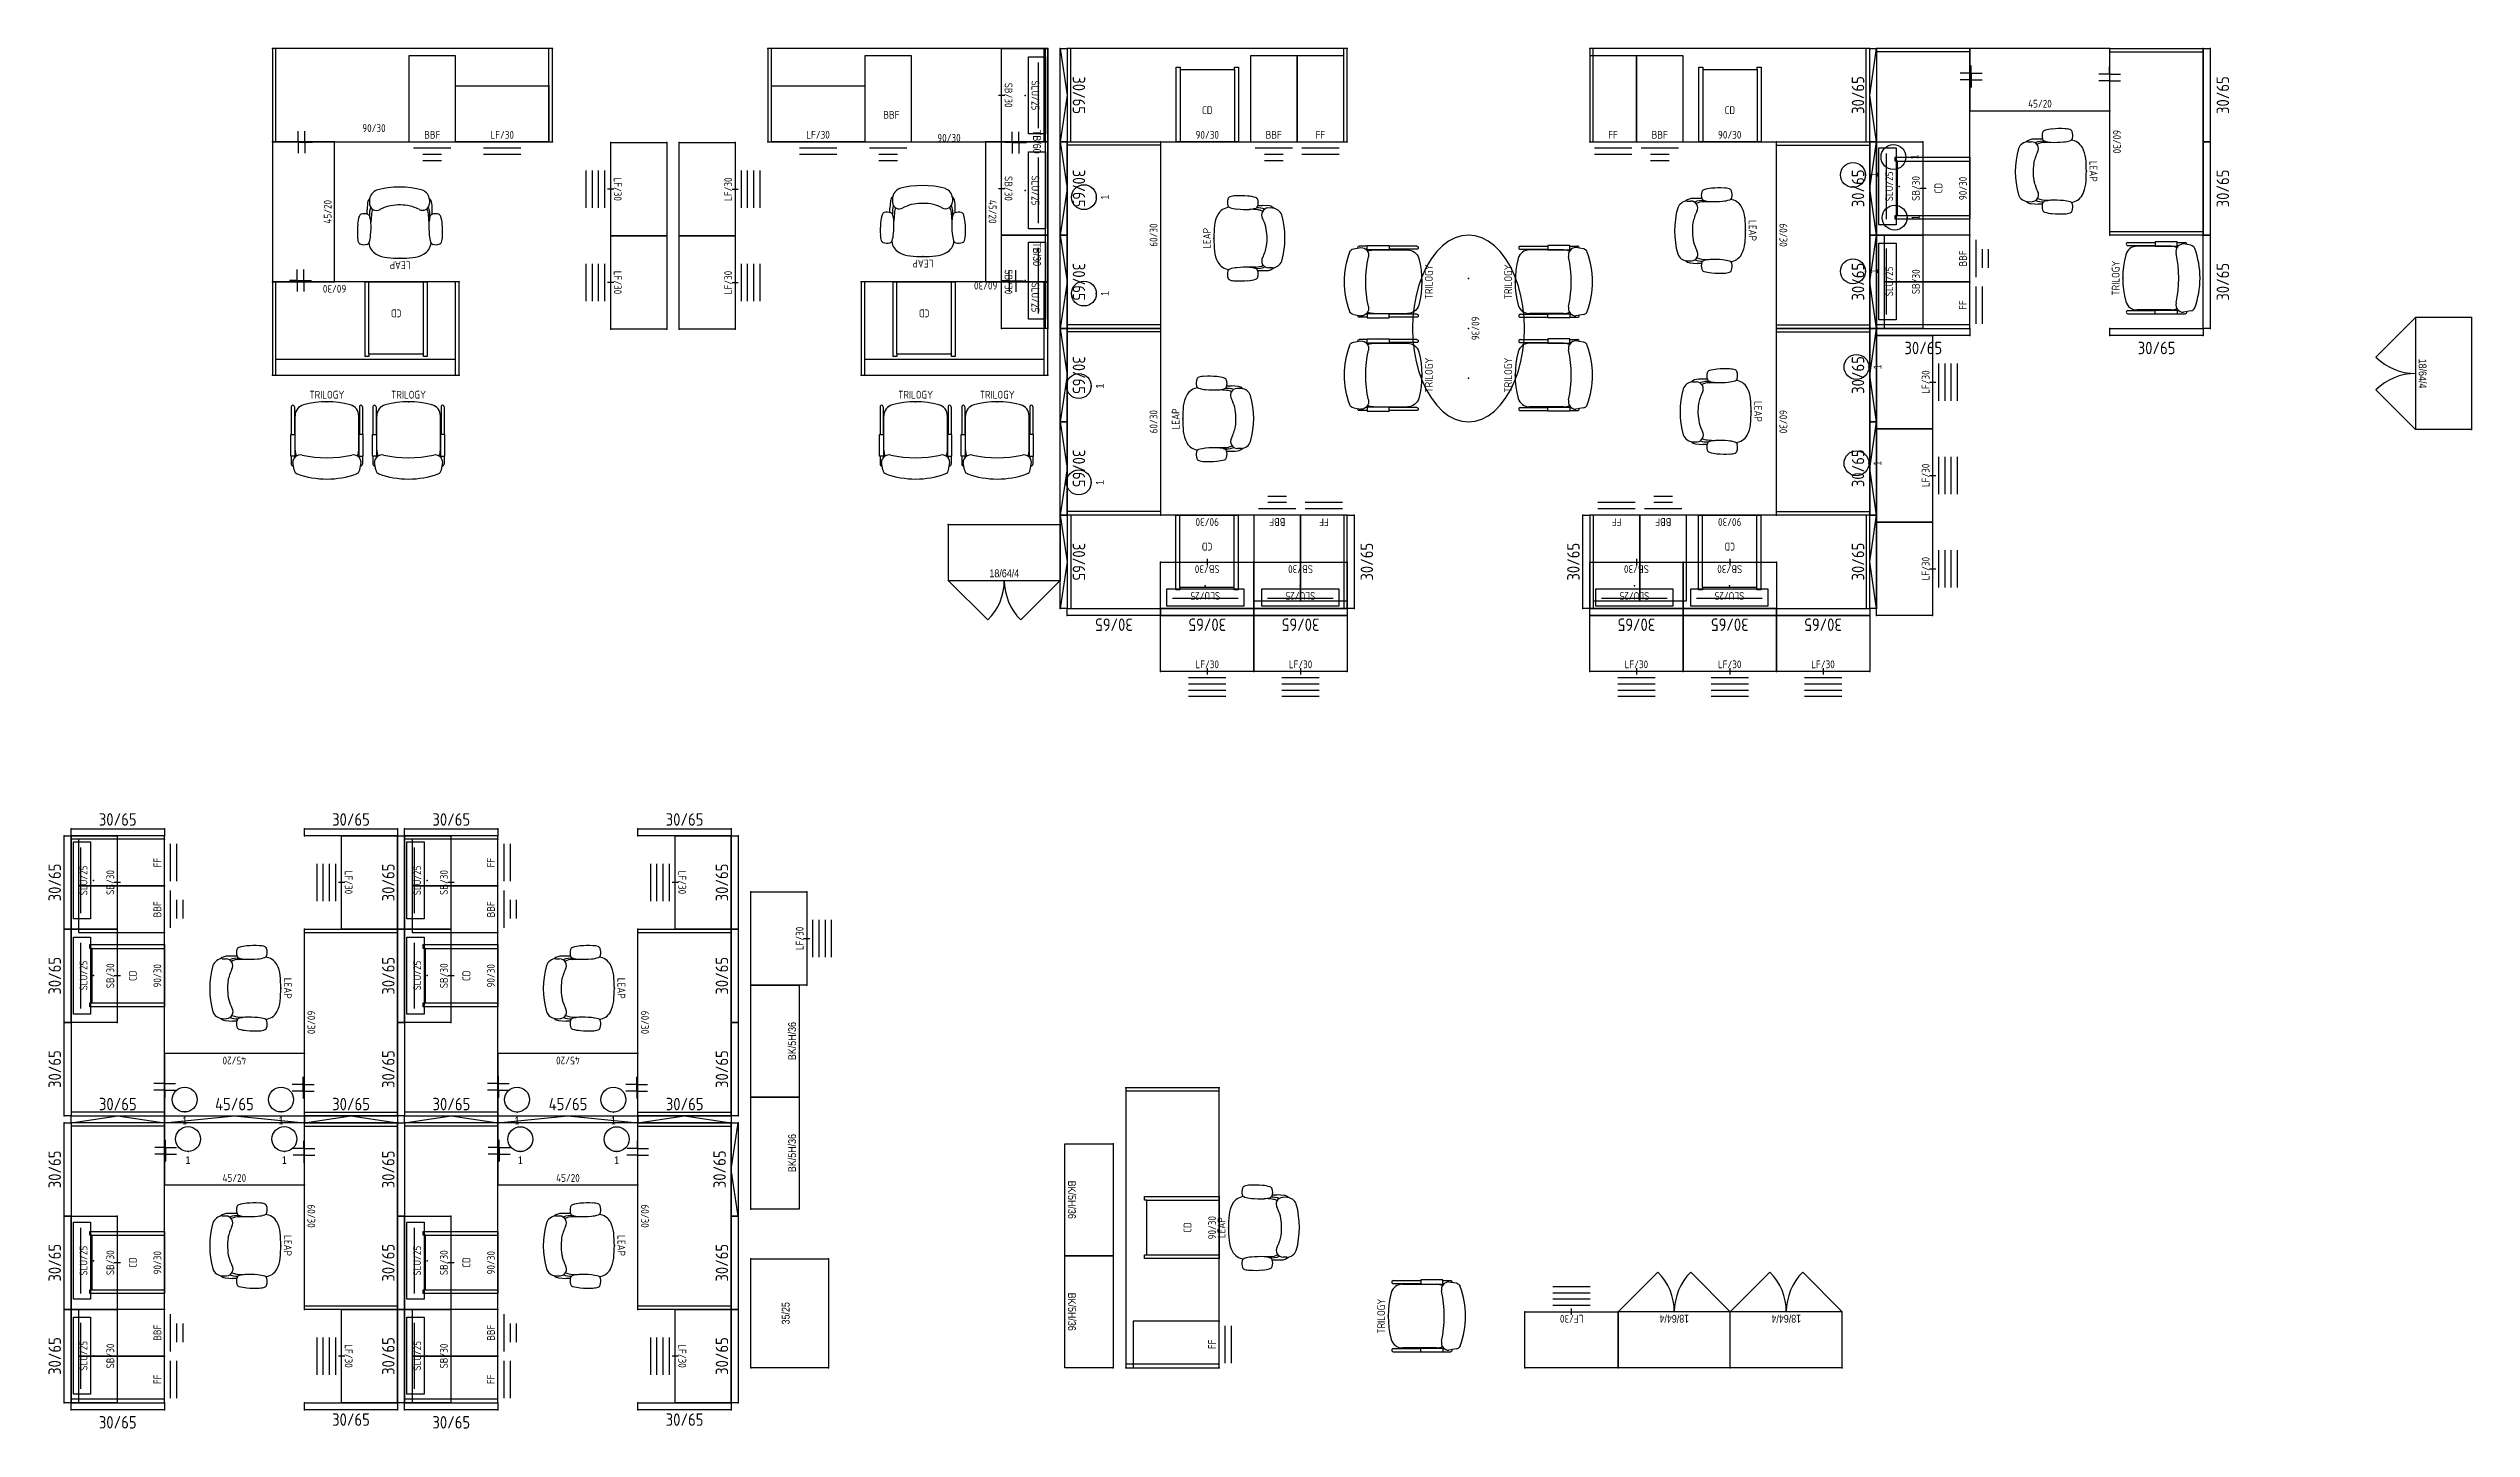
# Model space of a CAD drawing. Extents: x 13 to 2552, y -79 to 935.
# Drawn here: x 301 to 1080, y 492 to 935 of the extents above; entities that cross this region are included whole.
import ezdxf
from ezdxf.enums import TextEntityAlignment as Align

# ---------------------------------------------------------------- set-up
doc = ezdxf.new("R2010")
doc.units = 0
doc.header["$LTSCALE"] = 0.375
doc.header["$MEASUREMENT"] = 0
doc.layers.get('0').update_dxf_attribs({"lineweight": 0})
for name, color, linetype in [('A-FURN', 1, 'Continuous'), ('A-FURN-P-COMP', 1, 'Continuous'), ('A-FURN-P-COMP-T', 7, 'Continuous'), ('A-FURN-P-ELEC', 5, 'Continuous'), ('A-FURN-P-FILE', 1, 'Continuous'), ('A-FURN-P-FILE-T', 7, 'Continuous'), ('A-FURN-P-FREE', 1, 'Continuous'), ('A-FURN-P-FREE-T', 7, 'Continuous'), ('A-FURN-P-LGHT', 1, 'Continuous'), ('A-FURN-P-LGHT-T', 7, 'Continuous'), ('A-FURN-P-PEDS', 1, 'Continuous'), ('A-FURN-P-PEDS-T', 7, 'Continuous'), ('A-FURN-P-PNLS-65', 3, 'Continuous'), ('A-FURN-P-PNLS-65-T', 3, 'Continuous'), ('A-FURN-P-POWR', 5, 'Continuous'), ('A-FURN-P-POWR-T', 7, 'Continuous'), ('A-FURN-P-SEAT', 1, 'Continuous'), ('A-FURN-P-SEAT-T', 7, 'Continuous'), ('A-FURN-P-STOR', 1, 'Continuous'), ('A-FURN-P-STOR-T', 7, 'Continuous'), ('A-FURN-P-TOPS', 1, 'Continuous'), ('A-FURN-P-TOPS-T', 7, 'Continuous'), ('A-FURN-P-WKSF', 1, 'Continuous'), ('A-FURN-P-WKSF-BRK', 1, 'Continuous'), ('A-FURN-P-WKSF-BRK-T', 7, 'Continuous'), ('A-FURN-P-WKSF-T', 7, 'Continuous')]:
    doc.layers.add(name, color=color, linetype=linetype)
doc.styles.add('Notes', font='architxt.shx')
doc.styles.get("Standard").update_dxf_attribs({"font": 'ARIALN.TTF'})

# ---------------------------------------------------------------- blocks, each defined once
blk = doc.blocks.new('P_98213')
at = {"layer": 'A-FURN-P-PNLS-65'}
for p, q in [((0, 0), (0, 2.25)), ((0, 2.25), (30, 2.25)), ((30, 0), (0, 0)), ((30, 2.25), (30, 0))]:
    blk.add_line(p, q, dxfattribs=at)
for p in [(0, 2.25), (0, 0), (30, 2.25), (30, 0)]:
    blk.add_point(p, dxfattribs=at)
at = {"layer": 'A-FURN-P-PNLS-65-T', "style": 'Notes', "flags": 1}
for tag in ['CAPPN', 'CAPMG', 'CAPMC', 'CAPQT', 'CAPDH', 'CAPGC']:
    blk.add_attdef(tag, (0, 0), '', height=0.001, dxfattribs=at)
at = {"layer": 'A-FURN-P-PNLS-65-T', "style": 'Notes'}
blk.add_attdef('CAPTG', text='', height=4, dxfattribs=at).set_placement((15, 3.25), align=Align.CENTER)
blk = doc.blocks.new('P_98213P3')
at = {"layer": 'A-FURN-P-PNLS-65'}
for p, q in [((0, 0), (0, 2.25)), ((0, 2.25), (30, 2.25)), ((30, 0), (0, 0)), ((30, 2.25), (30, 0))]:
    blk.add_line(p, q, dxfattribs=at)
for p in [(0, 2.25), (0, 0), (30, 2.25), (30, 0)]:
    blk.add_point(p, dxfattribs=at)
at = {"layer": 'A-FURN-P-POWR'}
for p, q in [((0, 0), (15, 2.25)), ((15, 2.25), (30, 0))]:
    blk.add_line(p, q, dxfattribs=at)
at = {"layer": 'A-FURN-P-PNLS-65-T', "style": 'Notes'}
blk.add_attdef('CAPTG', text='', height=4, dxfattribs=at).set_placement((15.03125, 4), align=Align.CENTER)
at = {"layer": 'A-FURN-P-PNLS-65-T', "style": 'Notes', "flags": 1}
for tag in ['CAPPN', 'CAPMG', 'CAPMC', 'CAPQT', 'CAPDH', 'CAPGC']:
    blk.add_attdef(tag, (0, 0), '', height=0.001, dxfattribs=at)
blk = doc.blocks.new('P_9283A')
at = {"layer": 'A-FURN-P-FREE'}
for p, q in [((0, 0), (0, -30)), ((90, 0), (0, 0)), ((1.125, -30), (1.125, 0)), ((88.875, -30), (88.875, 0)), ((90, -30), (90, 0)), ((0, -30), (90, -30))]:
    blk.add_line(p, q, dxfattribs=at)
for p in [(0, 0), (90, 0), (0, -30), (90, -30)]:
    blk.add_point(p, dxfattribs=at)
at = {"layer": 'A-FURN-P-FREE-T', "style": 'Notes', "flags": 1}
for tag in ['CAPPN', 'CAPMG', 'CAPMC', 'CAPQT', 'CAPDH', 'CAPGC']:
    blk.add_attdef(tag, (0, 0), '', height=0.001, dxfattribs=at)
at = {"layer": 'A-FURN-P-FREE-T', "style": 'Notes'}
blk.add_attdef('CAPTG', text='', height=2.5, dxfattribs=at).set_placement((45, -29), align=Align.CENTER)
blk = doc.blocks.new('P_9259A')
at = {"layer": 'A-FURN-P-FREE'}
for p, q in [((0, 0), (60, 0)), ((0, -30), (0, 0)), ((1.125, -30), (1.125, 0)), ((58.875, -30), (58.875, 0)), ((60, 0), (60, -30)), ((60, -30), (0, -30))]:
    blk.add_line(p, q, dxfattribs=at)
for p in [(0, 0), (60, 0), (0, -30), (60, -30)]:
    blk.add_point(p, dxfattribs=at)
at = {"layer": 'A-FURN-P-FREE-T', "style": 'Notes', "flags": 1}
for tag in ['CAPPN', 'CAPMG', 'CAPMC', 'CAPQT', 'CAPDH', 'CAPGC']:
    blk.add_attdef(tag, (0, 0), '', height=0.001, dxfattribs=at)
at = {"layer": 'A-FURN-P-FREE-T', "style": 'Notes'}
blk.add_attdef('CAPTG', text='', height=2.5, dxfattribs=at).set_placement((30, -29), align=Align.CENTER)
blk = doc.blocks.new('P_99004BEWP')
at = {"layer": 'A-FURN-P-WKSF'}
for p, q in [((45, 0), (0, 0)), ((0, 0), (0, -20)), ((45, -20), (45, 0)), ((0, -20), (45, -20))]:
    blk.add_line(p, q, dxfattribs=at)
for p in [(0, 0), (45, 0), (0, -20), (45, -20)]:
    blk.add_point(p, dxfattribs=at)
at = {"layer": 'A-FURN-P-WKSF-T', "style": 'Notes', "flags": 1}
for tag in ['CAPPN', 'CAPMG', 'CAPMC', 'CAPQT', 'CAPDH', 'CAPGC']:
    blk.add_attdef(tag, (0, 0), '', height=0.001, dxfattribs=at)
at = {"layer": 'A-FURN-P-WKSF-T', "style": 'Notes'}
blk.add_attdef('CAPTG', text='', height=2.5, dxfattribs=at).set_placement((22.5, -19), align=Align.CENTER)
blk = doc.blocks.new('P_99365')
at = {"layer": 'A-FURN-P-WKSF-BRK'}
for p, q in [((0, 0), (-3.5, 0)), ((0, 0), (0, 2.4375)), ((0, 0), (0, -4.5625)), ((0, 0), (3.5, 0)), ((0, -2.125), (-3.5, -2.125)), ((0, -2.125), (3.5, -2.125))]:
    blk.add_line(p, q, dxfattribs=at)
blk.add_point((0, 0), dxfattribs=at)
at = {"layer": 'A-FURN-P-WKSF-BRK-T', "style": 'Notes', "flags": 1}
for tag, p in [('CAPPN', (0, 0)), ('CAPMG', (0, 0)), ('CAPMC', (0, 0)), ('CAPQT', (0, 0)), ('CAPDH', (0, 0)), ('CAPGC', (0, 0)), ('CAPTG', (8, -1.25))]:
    blk.add_attdef(tag, p, '', height=0.001, dxfattribs=at)
blk = doc.blocks.new('P_9U947')
at = {"layer": 'A-FURN-P-PEDS'}
for p, q in [((0, 27.625), (0, 0)), ((15, 27.625), (0, 27.625)), ((15, 0), (15, 27.625)), ((0, 0), (15, 0)), ((1.5, -2), (13.5, -2)), ((1.5, -4), (13.5, -4))]:
    blk.add_line(p, q, dxfattribs=at)
for p in [(0, 0), (15, 0)]:
    blk.add_point(p, dxfattribs=at)
at = {"layer": 'A-FURN-P-PEDS-T', "style": 'Notes', "flags": 1}
for tag in ['CAPPN', 'CAPMG', 'CAPMC', 'CAPQT', 'CAPDH', 'CAPGC']:
    blk.add_attdef(tag, (0, 0), '', height=0.001, dxfattribs=at)
at = {"layer": 'A-FURN-P-PEDS-T', "style": 'Notes'}
blk.add_attdef('CAPTG', text='', height=2.5, dxfattribs=at).set_placement((7.5, 1), align=Align.CENTER)
blk = doc.blocks.new('P_9U948')
at = {"layer": 'A-FURN-P-PEDS'}
for p, q in [((0, 27.625), (0, 0)), ((15, 27.625), (0, 27.625)), ((15, 0), (15, 27.625)), ((0, 0), (15, 0)), ((1.5, -2), (13.5, -2)), ((4.5, -4), (10.5, -4)), ((4.5, -6), (10.5, -6))]:
    blk.add_line(p, q, dxfattribs=at)
for p in [(0, 0), (15, 0)]:
    blk.add_point(p, dxfattribs=at)
at = {"layer": 'A-FURN-P-PEDS-T', "style": 'Notes', "flags": 1}
for tag in ['CAPPN', 'CAPMG', 'CAPMC', 'CAPQT', 'CAPDH', 'CAPGC']:
    blk.add_attdef(tag, (0, 0), '', height=0.001, dxfattribs=at)
at = {"layer": 'A-FURN-P-PEDS-T', "style": 'Notes'}
blk.add_attdef('CAPTG', text='', height=2.5, dxfattribs=at).set_placement((7.5, 1), align=Align.CENTER)
blk = doc.blocks.new('P_99409')
at = {"layer": 'A-FURN-P-PEDS'}
for p, q in [((-10, 24), (-8.75, 24)), ((-10, 0), (-10, 24)), ((-8.75, 24), (-8.75, 23.25)), ((8.75, 24), (10, 24)), ((8.75, 23.25), (8.75, 24)), ((10, 24), (10, 0)), ((-8.75, 23.25), (8.75, 23.25)), ((-8.75, 23.25), (-8.75, 0)), ((8.75, 23.25), (8.75, 0)), ((10, 0), (-10, 0))]:
    blk.add_line(p, q, dxfattribs=at)
blk.add_point((0, 0), dxfattribs=at)
at = {"layer": 'A-FURN-P-PEDS-T', "style": 'Notes'}
blk.add_attdef('CAPTG', text='', height=2.5, dxfattribs=at).set_placement((0, 1), align=Align.CENTER)
at = {"layer": 'A-FURN-P-PEDS-T', "style": 'Notes', "flags": 1}
for tag in ['CAPPN', 'CAPMG', 'CAPMC', 'CAPQT', 'CAPDH', 'CAPGC']:
    blk.add_attdef(tag, (0, 0), '', height=0.001, dxfattribs=at)
blk = doc.blocks.new('P_9BBL3015')
at = {"layer": 'A-FURN-P-STOR'}
for p, q in [((0, 0), (30, 0)), ((0, -14.875), (0, 0)), ((30, 0), (30, -14.875)), ((30, -14.875), (0, -14.875)), ((15, -15.875), (15, -13.875))]:
    blk.add_line(p, q, dxfattribs=at)
for p in [(0, 0), (30, 0), (0, -14.875), (30, -14.875)]:
    blk.add_point(p, dxfattribs=at)
at = {"layer": 'A-FURN-P-STOR-T', "style": 'Notes', "flags": 1}
for tag in ['CAPPN', 'CAPMG', 'CAPMC', 'CAPQT', 'CAPDH', 'CAPGC']:
    blk.add_attdef(tag, (0, 0), '', height=0.001, dxfattribs=at)
at = {"layer": 'A-FURN-P-STOR-T', "style": 'Notes'}
blk.add_attdef('CAPTG', text='', height=2.5, dxfattribs=at).set_placement((15, -13.875), align=Align.CENTER)
blk = doc.blocks.new('P_LSB24KD')
at = {"layer": 'A-FURN-P-LGHT'}
for p, q in [((-12.375, 6.5), (12.375, 6.5)), ((-12.375, 1), (-12.375, 6.5)), ((12.375, 1), (-12.375, 1)), ((-10.5625, 4.125), (10.5625, 4.125)), ((12.375, 6.5), (12.375, 1))]:
    blk.add_line(p, q, dxfattribs=at)
blk.add_point((0, 0), dxfattribs=at)
at = {"layer": 'A-FURN-P-LGHT-T', "style": 'Notes'}
blk.add_attdef('CAPTG', text='', height=2.5, dxfattribs=at).set_placement((0, 2), align=Align.CENTER)
at = {"layer": 'A-FURN-P-LGHT-T', "style": 'Notes', "flags": 1}
for tag in ['CAPPN', 'CAPMG', 'CAPMC', 'CAPQT', 'CAPDH', 'CAPGC']:
    blk.add_attdef(tag, (0, 0), '', height=0.001, dxfattribs=at)
blk = doc.blocks.new('P_462LEAP9L')
at = {"layer": 'A-FURN-P-SEAT'}
for p, q in [((-10.34375, -14.09375), (-10.34375, -16.90625)), ((-9.21875, -13.4375), (-9.3125, -10.46875)), ((9.15625, -14.0625), (9.34375, -11.46875)), ((10.40625, -17.90625), (10.59375, -15.53125)), ((10.59375, -14.15625), (10.59375, -15.53125)), ((-9.5, -18.875), (-9.5, -17.59375)), ((9.75, -18.875), (9.78125, -17.40625))]:
    blk.add_line(p, q, dxfattribs=at)
for centre, radius, start, end in [((12.28125, -8.46875), 25.98489, 176.57120906, 185.47033084), ((-6.15625, -7.34375), 7.54303, 163.34267626, 176.57131835), ((-12.40625, -5.46875), 1, 110.36924536, 163.34267626), ((-11.5, -7.9375), 3.60212, 75.38580874, 110.3701811), ((-10.84375, -5.40625), 1, 16.20033957, 75.38580874), ((-5.40625, -5.3125), 4.60309, 118.75166333, 175.08959077), ((-22.1875, -8.6875), 12.82375, 5.83463616, 16.20033957), ((-37.0625, -10.21875), 27.76665, 357.45606508, 5.83460842), ((-3.25, -9.21875), 9.05777, 95.41733289, 118.75175895), ((0, -43.46875), 43.46307, 84.58250819, 95.41755829), ((3.25, -9.21875), 9.05777, 61.24823923, 84.58267212), ((5.40625, -5.3125), 4.60309, 4.91041125, 61.24833485), ((37.0625, -10.21875), 27.76665, 174.16539787, 182.54394995), ((22.1875, -8.6875), 12.82375, 163.7996569, 174.16537055), ((10.84375, -5.40625), 1, 104.61419627, 163.7996569), ((11.5, -7.9375), 3.60212, 69.62982391, 104.61419627), ((12.40625, -5.46875), 1, 16.65732704, 69.63075281), ((6.15625, -7.34375), 7.54303, 3.42868602, 16.65732704), ((-12.28125, -8.46875), 25.98489, 354.52965687, 3.42879168), ((0.21875, -9.625), 13.88466, 185.47035816, 195.93930329), ((-12.15625, -13.15625), 1, 195.93930329, 254.01743999), ((-11.46875, -10.6875), 3.57363, 254.01735803, 289.17264221), ((-10.625, -13.125), 1, 289.17215044, 347.01849784), ((-24.4375, -9.9375), 15.1794, 347.01847052, 354.21563209), ((-3.03125, -14), 6.60861, 172.57800727, 202.01037157), ((-7.25, -17.625), 2.22994, 60.32268713, 179.23734609), ((-4.40625, -13.59375), 4.81682, 178.03851128, 208.27290372), ((7.5625, -17.5625), 2.21245, 4.29278328, 121.46600782), ((3.84375, -13.5625), 5.35026, 336.32575473, 354.35638863), ((24.4375, -9.9375), 15.1794, 185.78436927, 192.98151719), ((2.96875, -14.09375), 6.84958, 340.41810355, 3.21448339), ((10.625, -13.125), 1, 192.98151719, 250.82785093), ((11.46875, -10.6875), 3.57363, 250.82735915, 285.98264334), ((12.15625, -13.15625), 1, 285.98253406, 344.06069808), ((-0.21875, -9.625), 13.88466, 344.06069808, 354.52965687), ((-6.71875, -16.9375), 3.62425, 179.61516483, 221.21343476), ((-6, -18.53125), 3.53954, 185.25203799, 248.41993604), ((0.125, 5.125), 27.96808, 254.63207505, 285.36792632), ((1.03125, -0.625), 16.70801, 244.47096655, 257.95397853), ((0, 1.0625), 18.17117, 262.26661462, 281.8116927), ((-1.65625, 1.15625), 18.68013, 286.74199645, 295.60381173), ((6.28125, -18.59375), 3.47662, 290.94032249, 355.38766523), ((7.84375, -17.46875), 2.60135, 315.24921163, 350.23830366)]:
    blk.add_arc(centre, radius, start, end, dxfattribs=at)
blk.add_point((0, 0), dxfattribs=at)
at = {"layer": 'A-FURN-P-SEAT-T', "style": 'Notes'}
blk.add_attdef('CAPTG', text='', height=2.5, dxfattribs=at).set_placement((0, 1), align=Align.CENTER)
at = {"layer": 'A-FURN-P-SEAT-T', "style": 'Notes', "flags": 1}
for tag in ['CAPPN', 'CAPMG', 'CAPMC', 'CAPQT', 'CAPDH', 'CAPGC']:
    blk.add_attdef(tag, (0, 0), '', height=0.001, dxfattribs=at)
blk = doc.blocks.new('P_421482N')
at = {"layer": 'A-FURN-P-SEAT'}
for p, q in [((-11.4375, -1.65625), (-11.4375, -10.5)), ((-10.4375, -1.65625), (-10.4375, -10.5)), ((-10.21875, -15.5625), (-10.21875, -4.625)), ((10.21875, -15.5625), (10.21875, -4.625)), ((10.4375, -1.65625), (10.4375, -10.5)), ((11.4375, -1.65625), (11.4375, -10.5)), ((-11.625, -17.53125), (-11.625, -10.5)), ((-11.625, -10.5), (-10.28125, -10.5)), ((-10.28125, -10.5), (-10.28125, -17.53125)), ((10.28125, -10.5), (10.28125, -17.53125)), ((11.625, -10.5), (10.28125, -10.5)), ((11.625, -17.53125), (11.625, -10.5)), ((-10.28125, -17.53125), (-11.625, -17.53125)), ((-11.4375, -17.53125), (-11.4375, -20.09375)), ((-10.5625, -21.90625), (-10.96875, -19.5625)), ((-10.4375, -17.53125), (-10.4375, -17.9375)), ((-10.28125, -16.5625), (-10.125, -16.53125)), ((10.28125, -16.5625), (10.125, -16.53125)), ((10.28125, -17.53125), (11.625, -17.53125)), ((10.4375, -17.53125), (10.4375, -17.9375)), ((10.5625, -21.90625), (10.96875, -19.5625)), ((11.4375, -17.53125), (11.4375, -20.09375))]:
    blk.add_line(p, q, dxfattribs=at)
for centre, radius, start, end in [((0, -28.625), 28.625, 74.81071364, 105.18412775), ((-10.9375, -1.65625), 0.49829, 359.99279734, 180.00719037), ((-6.53125, -4.5625), 3.69809, 105.18431899, 180.79890492), ((6.53125, -4.5625), 3.69809, 359.20109645, 74.81567919), ((10.9375, -1.65625), 0.49829, 359.99279734, 180.00719037), ((-5.875, -15.5625), 4.34913, 179.99962252, 206.00278107), ((5.875, -15.5625), 4.34913, 333.99720664, 0.00038056), ((-10.9375, -20.09375), 0.5, 180.00000501, 282.3639818), ((-8.53125, -19.5625), 2.45623, 77.80758208, 179.932673), ((-8.96875, -21.71875), 1.58783, 187.74627281, 249.92943517), ((0, 2.875), 27.75, 249.92020075, 290.07048424), ((0, 19.84375), 37.875, 257.80759392, 282.19240745), ((8.53125, -19.5625), 2.45623, 0.06733056, 102.1924161), ((8.96875, -21.71875), 1.58783, 290.0705662, 352.25372856), ((10.9375, -20.09375), 0.5, 257.63601957, 0)]:
    blk.add_arc(centre, radius, start, end, dxfattribs=at)
blk.add_point((0, 0), dxfattribs=at)
at = {"layer": 'A-FURN-P-SEAT-T', "style": 'Notes'}
blk.add_attdef('CAPTG', text='', height=2.5, dxfattribs=at).set_placement((0, 1), align=Align.CENTER)
at = {"layer": 'A-FURN-P-SEAT-T', "style": 'Notes', "flags": 1}
for tag in ['CAPPN', 'CAPMG', 'CAPMC', 'CAPQT', 'CAPDH', 'CAPGC']:
    blk.add_attdef(tag, (0, 0), '', height=0.001, dxfattribs=at)
blk = doc.blocks.new('P_98215P3')
at = {"layer": 'A-FURN-P-PNLS-65'}
for p, q in [((0, 0), (0, 2.25)), ((0, 2.25), (45, 2.25)), ((45, 0), (0, 0)), ((45, 2.25), (45, 0))]:
    blk.add_line(p, q, dxfattribs=at)
for p in [(0, 2.25), (0, 0), (45, 2.25), (45, 0)]:
    blk.add_point(p, dxfattribs=at)
at = {"layer": 'A-FURN-P-POWR'}
for p, q in [((0, 0), (22.5, 2.25)), ((22.5, 2.25), (45, 0))]:
    blk.add_line(p, q, dxfattribs=at)
at = {"layer": 'A-FURN-P-PNLS-65-T', "style": 'Notes'}
blk.add_attdef('CAPTG', text='', height=4, dxfattribs=at).set_placement((22.53125, 4), align=Align.CENTER)
at = {"layer": 'A-FURN-P-PNLS-65-T', "style": 'Notes', "flags": 1}
for tag in ['CAPPN', 'CAPMG', 'CAPMC', 'CAPQT', 'CAPDH', 'CAPGC']:
    blk.add_attdef(tag, (0, 0), '', height=0.001, dxfattribs=at)
blk = doc.blocks.new('P_9259AR')
at = {"layer": 'A-FURN-P-FREE'}
for p, q in [((60, 0), (0, 0)), ((0, 0), (0, -30)), ((1.125, 0), (1.125, -30)), ((58.875, 0), (58.875, -30)), ((60, -30), (60, 0)), ((1.125, -5), (58.875, -5)), ((0, -30), (60, -30))]:
    blk.add_line(p, q, dxfattribs=at)
for p in [(0, 0), (60, 0), (0, -30), (60, -30)]:
    blk.add_point(p, dxfattribs=at)
at = {"layer": 'A-FURN-P-FREE-T', "style": 'Notes', "flags": 1}
for tag in ['CAPPN', 'CAPMG', 'CAPMC', 'CAPQT', 'CAPDH', 'CAPGC']:
    blk.add_attdef(tag, (0, 0), '', height=0.001, dxfattribs=at)
at = {"layer": 'A-FURN-P-FREE-T', "style": 'Notes'}
blk.add_attdef('CAPTG', text='', height=2.5, dxfattribs=at).set_placement((30, -29), align=Align.CENTER)
blk = doc.blocks.new('P_9LF18302F')
at = {"layer": 'A-FURN-P-FILE'}
for p, q in [((0, -18), (0, 0)), ((0, 0), (30, 0)), ((30, 0), (30, -18)), ((30, -18), (0, -18)), ((9, -20), (21, -20)), ((9, -22), (21, -22))]:
    blk.add_line(p, q, dxfattribs=at)
for p in [(0, 0), (30, 0), (0, -18), (30, -18)]:
    blk.add_point(p, dxfattribs=at)
at = {"layer": 'A-FURN-P-FILE-T', "style": 'Notes', "flags": 1}
for tag in ['CAPPN', 'CAPMG', 'CAPMC', 'CAPQT', 'CAPDH', 'CAPGC']:
    blk.add_attdef(tag, (0, 0), '', height=0.001, dxfattribs=at)
at = {"layer": 'A-FURN-P-FILE-T', "style": 'Notes'}
blk.add_attdef('CAPTG', text='', height=2.5, dxfattribs=at).set_placement((15, -17), align=Align.CENTER)
blk = doc.blocks.new('P_9LF18305F')
at = {"layer": 'A-FURN-P-FILE'}
for p, q in [((0, -18), (0, 0)), ((0, 0), (30, 0)), ((30, 0), (30, -18)), ((30, -18), (0, -18)), ((9, -20), (21, -20)), ((9, -22), (21, -22)), ((15, -17), (15, -19)), ((9, -24), (21, -24)), ((9, -26), (21, -26))]:
    blk.add_line(p, q, dxfattribs=at)
for p in [(0, 0), (30, 0), (0, -18), (30, -18)]:
    blk.add_point(p, dxfattribs=at)
at = {"layer": 'A-FURN-P-FILE-T', "style": 'Notes', "flags": 1}
for tag in ['CAPPN', 'CAPMG', 'CAPMC', 'CAPQT', 'CAPDH', 'CAPGC']:
    blk.add_attdef(tag, (0, 0), '', height=0.001, dxfattribs=at)
at = {"layer": 'A-FURN-P-FILE-T', "style": 'Notes'}
blk.add_attdef('CAPTG', text='', height=2.5, dxfattribs=at).set_placement((15, -17), align=Align.CENTER)
blk = doc.blocks.new('P_730581')
at = {"layer": 'A-FURN-P-FILE'}
for p, q in [((0, 0), (0, -18)), ((0, 0), (36, 0)), ((36, 0), (36, -18)), ((0, -18), (12.71875, -30.71875)), ((0, -18), (36, -18)), ((36, -18), (23.28125, -30.71875))]:
    blk.add_line(p, q, dxfattribs=at)
for centre, start, end in [((0, -18), 314.99999169, 0), ((36, -18), 180.00000501, 224.99999602)]:
    blk.add_arc(centre, 18, start, end, dxfattribs=at)
for p in [(0, 0), (36, 0)]:
    blk.add_point(p, dxfattribs=at)
at = {"layer": 'A-FURN-P-FILE-T', "flags": 1}
for tag in ['CAPPN', 'CAPMG', 'CAPMC', 'CAPQT', 'CAPDH', 'CAPGC']:
    blk.add_attdef(tag, (0, 0), '', height=0.001, dxfattribs=at)
at = {"layer": 'A-FURN-P-FILE-T'}
blk.add_attdef('CAPTG', text='', height=2.5, dxfattribs=at).set_placement((18, -17), align=Align.CENTER)
blk = doc.blocks.new('P_CLEJ3660')
at = {"layer": 'A-FURN-P-TOPS'}
for p, q in [((-13.9375, 15.9375), (-17.03125, 14.8125)), ((-10.625, 16.84375), (-13.9375, 15.9375)), ((-7.1875, 17.46875), (-10.625, 16.84375)), ((-3.625, 17.875), (-7.1875, 17.46875)), ((0, 18), (-3.625, 17.875)), ((3.625, 17.875), (0, 18)), ((7.1875, 17.46875), (3.625, 17.875)), ((10.625, 16.84375), (7.1875, 17.46875)), ((13.9375, 15.9375), (10.625, 16.84375)), ((17.03125, 14.8125), (13.9375, 15.9375)), ((-26.5625, 8.375), (-28.0625, 6.375)), ((-24.6875, 10.21875), (-26.5625, 8.375)), ((-22.46875, 11.9375), (-24.6875, 10.21875)), ((-19.90625, 13.46875), (-22.46875, 11.9375)), ((-17.03125, 14.8125), (-19.90625, 13.46875)), ((19.90625, 13.46875), (17.03125, 14.8125)), ((22.46875, 11.9375), (19.90625, 13.46875)), ((24.6875, 10.21875), (22.46875, 11.9375)), ((26.5625, 8.375), (24.6875, 10.21875)), ((28.0625, 6.375), (26.5625, 8.375)), ((-29.78125, 2.15625), (-30, 0)), ((-30, 0), (-29.78125, -2.15625)), ((-29.125, 4.3125), (-29.78125, 2.15625)), ((-28.0625, 6.375), (-29.125, 4.3125)), ((29.125, 4.3125), (28.0625, 6.375)), ((29.78125, 2.15625), (29.125, 4.3125)), ((30, 0), (29.78125, 2.15625)), ((29.78125, -2.15625), (30, 0)), ((-29.78125, -2.15625), (-29.125, -4.3125)), ((-29.125, -4.3125), (-28.0625, -6.375)), ((-28.0625, -6.375), (-26.5625, -8.375)), ((26.5625, -8.375), (28.0625, -6.375)), ((28.0625, -6.375), (29.125, -4.3125)), ((29.125, -4.3125), (29.78125, -2.15625)), ((-26.5625, -8.375), (-24.6875, -10.21875)), ((-24.6875, -10.21875), (-22.46875, -11.9375)), ((-22.46875, -11.9375), (-19.90625, -13.46875)), ((-19.90625, -13.46875), (-17.03125, -14.8125)), ((-17.03125, -14.8125), (-13.9375, -15.9375)), ((13.9375, -15.9375), (17.03125, -14.8125)), ((17.03125, -14.8125), (19.90625, -13.46875)), ((19.90625, -13.46875), (22.46875, -11.9375)), ((22.46875, -11.9375), (24.6875, -10.21875)), ((24.6875, -10.21875), (26.5625, -8.375)), ((-13.9375, -15.9375), (-10.625, -16.84375)), ((-10.625, -16.84375), (-7.1875, -17.46875)), ((-7.1875, -17.46875), (-3.625, -17.875)), ((-3.625, -17.875), (0, -18)), ((0, -18), (3.625, -17.875)), ((3.625, -17.875), (7.1875, -17.46875)), ((7.1875, -17.46875), (10.625, -16.84375)), ((10.625, -16.84375), (13.9375, -15.9375))]:
    blk.add_line(p, q, dxfattribs=at)
for p in [(-16, 0), (0, 0), (16, 0)]:
    blk.add_point(p, dxfattribs=at)
at = {"layer": 'A-FURN-P-TOPS-T', "style": 'Notes'}
blk.add_attdef('CAPTG', text='', height=2.5, dxfattribs=at).set_placement((0, 1), align=Align.CENTER)
at = {"layer": 'A-FURN-P-TOPS-T', "style": 'Notes', "flags": 1}
for tag in ['CAPPN', 'CAPMG', 'CAPMC', 'CAPQT', 'CAPDH', 'CAPGC']:
    blk.add_attdef(tag, (0, 0), '', height=0.001, dxfattribs=at)
blk = doc.blocks.new('P_W45BC3672')
at = {"layer": 'A-FURN-P-FILE'}
for p, q in [((0, -15.5625), (0, 0)), ((0, 0), (36, 0)), ((36, 0), (36, -15.5625)), ((36, -15.5625), (0, -15.5625))]:
    blk.add_line(p, q, dxfattribs=at)
for p in [(0, 0), (36, 0)]:
    blk.add_point(p, dxfattribs=at)
at = {"layer": 'A-FURN-P-FILE-T', "flags": 1}
for tag in ['CAPPN', 'CAPMG', 'CAPMC', 'CAPQT', 'CAPDH', 'CAPGC']:
    blk.add_attdef(tag, (0, 0), '', height=0.001, dxfattribs=at)
at = {"layer": 'A-FURN-P-FILE-T'}
blk.add_attdef('CAPTG', text='', height=2.5, dxfattribs=at).set_placement((18, -14.5625), align=Align.CENTER)
blk = doc.blocks.new('P_986831DA15S')
at = {"layer": 'A-FURN-P-ELEC'}
blk.add_circle((0, 4), 4, dxfattribs=at)
blk.add_point((0, 0), dxfattribs=at)
at = {"layer": 'A-FURN-P-POWR-T', "flags": 1}
for tag in ['CAPPN', 'CAPMG', 'CAPMC', 'CAPQT', 'CAPDH', 'CAPGC']:
    blk.add_attdef(tag, (0, 0), '', height=0.001, dxfattribs=at)
at = {"layer": 'A-FURN-P-POWR-T'}
blk.add_attdef('CAPTG', text='', height=2.5, dxfattribs=at).set_placement((0, -4), align=Align.CENTER)
blk = doc.blocks.new('P_853525')
at = {"layer": 'A-FURN-P-FREE'}
for p, q in [((0, 0), (35, 0)), ((0, -25), (0, 0)), ((35, 0), (35, -25)), ((35, -25), (0, -25))]:
    blk.add_line(p, q, dxfattribs=at)
for p in [(0, 0), (35, 0), (0, -25), (35, -25)]:
    blk.add_point(p, dxfattribs=at)
at = {"layer": 'A-FURN-P-FREE-T', "flags": 1}
for tag in ['CAPPN', 'CAPMG', 'CAPMC', 'CAPQT', 'CAPDH', 'CAPGC']:
    blk.add_attdef(tag, (0, 0), '', height=0.001, dxfattribs=at)
at = {"layer": 'A-FURN-P-FREE-T'}
blk.add_attdef('CAPTG', text='', height=2.5, dxfattribs=at).set_placement((17.5, -12.5), align=Align.CENTER)
blk = doc.blocks.new('P_981830T')
at = {"layer": 'A-FURN-P-COMP'}
for p, q in [((0, -0.75), (0, 0)), ((0, 0), (30, 0)), ((30, 0), (30, -0.75)), ((30, -0.75), (0, -0.75))]:
    blk.add_line(p, q, dxfattribs=at)
for p in [(0, 0), (30, 0)]:
    blk.add_point(p, dxfattribs=at)
at = {"layer": 'A-FURN-P-COMP-T', "flags": 1}
for tag in ['CAPPN', 'CAPMG', 'CAPMC', 'CAPQT', 'CAPDH', 'CAPGC']:
    blk.add_attdef(tag, (0, 0), '', height=0.001, dxfattribs=at)
at = {"layer": 'A-FURN-P-COMP-T'}
blk.add_attdef('CAPTG', text='', height=2.5, dxfattribs=at).set_placement((15, -4.75), align=Align.CENTER)
blk = doc.blocks.new('P_981860T')
at = {"layer": 'A-FURN-P-COMP'}
for p, q in [((0, -0.75), (0, 0)), ((0, 0), (60, 0)), ((60, 0), (60, -0.75)), ((60, -0.75), (0, -0.75))]:
    blk.add_line(p, q, dxfattribs=at)
for p in [(0, 0), (60, 0)]:
    blk.add_point(p, dxfattribs=at)
at = {"layer": 'A-FURN-P-COMP-T', "flags": 1}
for tag in ['CAPPN', 'CAPMG', 'CAPMC', 'CAPQT', 'CAPDH', 'CAPGC']:
    blk.add_attdef(tag, (0, 0), '', height=0.001, dxfattribs=at)
at = {"layer": 'A-FURN-P-COMP-T'}
blk.add_attdef('CAPTG', text='', height=2.5, dxfattribs=at).set_placement((30, -4.75), align=Align.CENTER)

msp = doc.modelspace()

# ---------------------------------------------------------------- block references
for name, p, rotation, values in [('P_981860T', (622.03, 935.25), 270, {'CAPTG': 'TB/60'}), ('P_9LF18305F', (499.5, 905), 270, {'CAPTG': 'LF/30'}), ('P_9LF18305F', (503.5, 875), 90, {'CAPTG': 'LF/30'}), ('P_9LF18305F', (499.5, 875), 270, {'CAPTG': 'LF/30'}), ('P_9LF18305F', (503.5, 845), 90, {'CAPTG': 'LF/30'}), ('P_CLEJ3660', (757.27, 845.25), 270, {'CAPTG': '60/36'}), ('P_421482N', (772.27, 860.25), 90, {'CAPTG': 'TRILOGY'}), ('P_421482N', (772.27, 830.25), 90, {'CAPTG': 'TRILOGY'}), ('P_9LF18305F', (888.5, 813), 90, {'CAPTG': 'LF/30'}), ('P_9LF18305F', (888.5, 783), 90, {'CAPTG': 'LF/30'}), ('P_9LF18305F', (888.5, 753), 90, {'CAPTG': 'LF/30'}), ('P_9LF18305F', (413, 682.13), 270, {'CAPTG': 'LF/30'}), ('P_9LF18305F', (520.25, 682.13), 270, {'CAPTG': 'LF/30'}), ('P_9LF18305F', (526.5, 634.13), 90, {'CAPTG': 'LF/30'}), ('P_853525', (526.5, 511.13), 90, {'CAPTG': '35/25'}), ('P_9LF18305F', (413, 529.88), 270, {'CAPTG': 'LF/30'}), ('P_9LF18305F', (520.25, 529.88), 270, {'CAPTG': 'LF/30'}), ('P_9LF18305F', (805.44, 511.13), 180, {'CAPTG': 'LF/30'})]:
    msp.add_blockref(name, p, dxfattribs=dict(rotation=rotation)).add_auto_attribs(values)
ref = msp.add_blockref('P_981830T', (622.03, 875.25), dxfattribs=dict(rotation=270))
ref.add_attrib('CAPTG', 'TB/30', dxfattribs={"layer": 'A-FURN-P-COMP-T', "height": 2.5, "rotation": 270}).set_placement((617.28, 869.12), align=Align.CENTER)
ref = msp.add_blockref('P_421482N', (742.27, 860.25), dxfattribs=dict(xscale=-1, rotation=270))
ref.add_attrib('CAPTG', 'TRILOGY', dxfattribs={"layer": 'A-FURN-P-SEAT-T', "height": 2.5, "rotation": 90, "style": 'Notes'}).set_placement((745.77, 860.25), align=Align.CENTER)
ref = msp.add_blockref('P_421482N', (742.27, 830.25), dxfattribs=dict(xscale=-1, rotation=270))
ref.add_attrib('CAPTG', 'TRILOGY', dxfattribs={"layer": 'A-FURN-P-SEAT-T', "height": 2.5, "rotation": 90, "style": 'Notes'}).set_placement((745.77, 830.25), align=Align.CENTER)
for p in [(658.28, 753), (688.28, 753), (796.25, 753), (826.25, 753), (856.25, 753)]:
    msp.add_blockref('P_9LF18305F', p).add_auto_attribs({'CAPTG': 'LF/30'})
at = {"layer": 'A-FURN'}
ref = msp.add_blockref('P_9283A', (372.75, 935.25), dxfattribs=at)
ref.add_attrib('CAPTG', '90/30', dxfattribs={"layer": 'A-FURN-P-FREE-T', "height": 2.5, "style": 'Notes'}).set_placement((405.38, 908.4), align=Align.CENTER)
ref = msp.add_blockref('P_9283A', (532.03, 935.25), dxfattribs=at)
ref.add_attrib('CAPTG', '90/30', dxfattribs={"layer": 'A-FURN-P-FREE-T', "height": 2.5, "style": 'Notes'}).set_placement((590.25, 905.25), align=Align.CENTER)
for name, p, rotation, values in [('P_9BBL3015', (622.03, 935.25), 270, {'CAPTG': 'SB/30'}), ('P_98213P3', (626.03, 935.25), 270, {'CAPTG': '30/65'}), ('P_98213P3', (888.5, 905.25), 90, {'CAPTG': '30/65'}), ('P_9283A', (888.5, 845.25), 90, {'CAPTG': '90/30'}), ('P_9259A', (993.5, 935.25), 270, {'CAPTG': '60/30'}), ('P_LSB24KD', (614.78, 920.17), 270, {'CAPTG': 'SLU/25'}), ('P_99004BEWP', (372.75, 860.25), 90, {'CAPTG': '45/20'}), ('P_99004BEWP', (622.03, 905.25), 270, {'CAPTG': '45/20'}), ('P_9BBL3015', (622.03, 905.25), 270, {'CAPTG': 'SB/30'}), ('P_98213P3', (626.03, 905.25), 270, {'CAPTG': '30/65'}), ('P_9259A', (628.28, 845.25), 90, {'CAPTG': '60/30'}), ('P_9259A', (886.25, 905.25), 270, {'CAPTG': '60/30'}), ('P_98213P3', (888.5, 875.25), 90, {'CAPTG': '30/65'}), ('P_9BBL3015', (888.5, 875.25), 90, {'CAPTG': 'SB/30'}), ('P_986831DA15S', (897.9, 900.35), 90, {'CAPTG': '1'}), ('P_462LEAP9L', (955.92, 895.77), 270, {'CAPTG': 'LEAP'}), ('P_LSB24KD', (614.78, 889.61), 270, {'CAPTG': 'SLU/25'}), ('P_986831DA15S', (884.88, 894.61), 90, {'CAPTG': '1'}), ('P_LSB24KD', (895.75, 890.89), 90, {'CAPTG': 'SLU/25'}), ('P_462LEAP9L', (413.74, 867.83), 180, {'CAPTG': 'LEAP'}), ('P_462LEAP9L', (581.86, 868.34), 180, {'CAPTG': 'LEAP'}), ('P_986831DA15S', (637.62, 887.44), 90, {'CAPTG': '1'}), ('P_462LEAP9L', (846.37, 876.71), 270, {'CAPTG': 'LEAP'}), ('P_462LEAP9L', (675.41, 874.2), 90, {'CAPTG': 'LEAP'}), ('P_986831DA15S', (898.28, 880.85), 90, {'CAPTG': '1'}), ('P_9BBL3015', (622.03, 875.25), 270, {'CAPTG': 'SB/30'}), ('P_98213P3', (626.03, 875.25), 270, {'CAPTG': '30/65'}), ('P_98213P3', (888.5, 845.25), 90, {'CAPTG': '30/65'}), ('P_9BBL3015', (888.5, 845.25), 90, {'CAPTG': 'SB/30'}), ('P_LSB24KD', (895.75, 860.33), 90, {'CAPTG': 'SLU/25'}), ('P_9U948', (918.5, 860.25), 90, {'CAPTG': 'BBF'}), ('P_421482N', (967.59, 861.42), 90, {'CAPTG': 'TRILOGY'}), ('P_986831DA15S', (884.88, 863.63), 90, {'CAPTG': '1'}), ('P_986831DA15S', (637.62, 856.46), 90, {'CAPTG': '1'}), ('P_9U947', (918.5, 845.25), 90, {'CAPTG': 'FF'}), ('P_98213P3', (626.03, 845.25), 270, {'CAPTG': '30/65'}), ('P_9259A', (628.28, 785.25), 90, {'CAPTG': '60/30'}), ('P_9259A', (886.25, 845.25), 270, {'CAPTG': '60/30'}), ('P_98213P3', (888.5, 815.25), 90, {'CAPTG': '30/65'}), ('P_730581', (1079.75, 848.75), 270, {'CAPTG': '18/64/4'}), ('P_986831DA15S', (886.01, 832.87), 90, {'CAPTG': '1'}), ('P_986831DA15S', (635.99, 826.72), 90, {'CAPTG': '1'}), ('P_462LEAP9L', (665.39, 816.16), 90, {'CAPTG': 'LEAP'}), ('P_462LEAP9L', (848.15, 818.55), 270, {'CAPTG': 'LEAP'}), ('P_98213P3', (626.03, 815.25), 270, {'CAPTG': '30/65'}), ('P_98213P3', (888.5, 785.25), 90, {'CAPTG': '30/65'}), ('P_986831DA15S', (886.01, 801.9), 90, {'CAPTG': '1'}), ('P_986831DA15S', (635.99, 795.74), 90, {'CAPTG': '1'}), ('P_9U948', (703.28, 785.25), 180, {'CAPTG': 'BBF'}), ('P_9U947', (718.28, 785.25), 180, {'CAPTG': 'FF'}), ('P_9U947', (812.37, 785.25), 180, {'CAPTG': 'FF'}), ('P_9U948', (827.37, 785.25), 180, {'CAPTG': 'BBF'}), ('P_98213P3', (626.03, 785.25), 270, {'CAPTG': '30/65'}), ('P_9283A', (718.28, 755.25), 180, {'CAPTG': '90/30'}), ('P_98213', (796.25, 755.25), 90, {'CAPTG': '30/65'}), ('P_9283A', (886.25, 755.25), 180, {'CAPTG': '90/30'}), ('P_98213P3', (888.5, 755.25), 90, {'CAPTG': '30/65'}), ('P_9BBL3015', (688.28, 755.25), 180, {'CAPTG': 'SB/30'}), ('P_9BBL3015', (718.28, 755.25), 180, {'CAPTG': 'SB/30'}), ('P_9BBL3015', (826.25, 755.25), 180, {'CAPTG': 'SB/30'}), ('P_9BBL3015', (856.25, 755.25), 180, {'CAPTG': 'SB/30'}), ('P_LSB24KD', (672.64, 762.5), 180, {'CAPTG': 'SLU/25'}), ('P_LSB24KD', (703.21, 762.5), 180, {'CAPTG': 'SLU/25'}), ('P_LSB24KD', (810.61, 762.5), 180, {'CAPTG': 'SLU/25'}), ('P_LSB24KD', (841.17, 762.5), 180, {'CAPTG': 'SLU/25'}), ('P_98213', (658.28, 755.25), 180, {'CAPTG': '30/65'}), ('P_98213', (688.28, 755.25), 180, {'CAPTG': '30/65'}), ('P_98213', (718.28, 755.25), 180, {'CAPTG': '30/65'}), ('P_98213', (826.25, 755.25), 180, {'CAPTG': '30/65'}), ('P_98213', (856.25, 755.25), 180, {'CAPTG': '30/65'}), ('P_98213', (886.25, 755.25), 180, {'CAPTG': '30/65'}), ('P_98213', (308, 652.13), 90, {'CAPTG': '30/65'}), ('P_9283A', (308, 592.13), 90, {'CAPTG': '90/30'}), ('P_9BBL3015', (308, 652.13), 90, {'CAPTG': 'SB/30'}), ('P_LSB24KD', (315.25, 667.77), 90, {'CAPTG': 'SLU/25'}), ('P_9U947', (338, 666), 90, {'CAPTG': 'FF'}), ('P_98213', (415.25, 652.13), 90, {'CAPTG': '30/65'}), ('P_9283A', (415.25, 592.13), 90, {'CAPTG': '90/30'}), ('P_9BBL3015', (415.25, 652.13), 90, {'CAPTG': 'SB/30'}), ('P_LSB24KD', (422.5, 667.77), 90, {'CAPTG': 'SLU/25'}), ('P_9U947', (445.25, 666), 90, {'CAPTG': 'FF'}), ('P_98213', (522.5, 652.13), 90, {'CAPTG': '30/65'}), ('P_9U948', (338, 651), 90, {'CAPTG': 'BBF'}), ('P_9U948', (445.25, 651), 90, {'CAPTG': 'BBF'}), ('P_98213', (308, 622.13), 90, {'CAPTG': '30/65'}), ('P_9BBL3015', (308, 622.13), 90, {'CAPTG': 'SB/30'}), ('P_LSB24KD', (315.25, 637.2), 90, {'CAPTG': 'SLU/25'}), ('P_462LEAP9L', (375.42, 633.12), 270, {'CAPTG': 'LEAP'}), ('P_9259A', (413, 652.13), 270, {'CAPTG': '60/30'}), ('P_98213', (415.25, 622.13), 90, {'CAPTG': '30/65'}), ('P_9BBL3015', (415.25, 622.13), 90, {'CAPTG': 'SB/30'}), ('P_LSB24KD', (422.5, 637.2), 90, {'CAPTG': 'SLU/25'}), ('P_462LEAP9L', (482.67, 633.12), 270, {'CAPTG': 'LEAP'}), ('P_9259A', (520.25, 652.13), 270, {'CAPTG': '60/30'}), ('P_98213', (522.5, 622.13), 90, {'CAPTG': '30/65'}), ('P_W45BC3672', (526.5, 598.13), 90, {'CAPTG': 'BK/5H/36'}), ('P_98213', (308, 592.13), 90, {'CAPTG': '30/65'}), ('P_98213', (415.25, 592.13), 90, {'CAPTG': '30/65'}), ('P_98213', (522.5, 592.13), 90, {'CAPTG': '30/65'}), ('P_99004BEWP', (383, 592.13), 180, {'CAPTG': '45/20'}), ('P_99004BEWP', (490.25, 592.13), 180, {'CAPTG': '45/20'}), ('P_9283A', (647.08, 511.13), 90, {'CAPTG': '90/30'}), ('P_W45BC3672', (526.5, 562.13), 90, {'CAPTG': 'BK/5H/36'}), ('P_98213', (308, 559.88), 90, {'CAPTG': '30/65'}), ('P_9283A', (308, 499.88), 90, {'CAPTG': '90/30'}), ('P_9259A', (413, 589.88), 270, {'CAPTG': '60/30'}), ('P_98213', (415.25, 559.88), 90, {'CAPTG': '30/65'}), ('P_9283A', (415.25, 499.88), 90, {'CAPTG': '90/30'}), ('P_9259A', (520.25, 589.88), 270, {'CAPTG': '60/30'}), ('P_98213P3', (522.5, 559.88), 90, {'CAPTG': '30/65'}), ('P_W45BC3672', (643.08, 583.13), 270, {'CAPTG': 'BK/5H/36'}), ('P_462LEAP9L', (680.08, 556.13), 90, {'CAPTG': 'LEAP'}), ('P_462LEAP9L', (375.42, 550.4), 270, {'CAPTG': 'LEAP'}), ('P_462LEAP9L', (482.67, 550.4), 270, {'CAPTG': 'LEAP'}), ('P_98213', (308, 529.88), 90, {'CAPTG': '30/65'}), ('P_9BBL3015', (308, 529.88), 90, {'CAPTG': 'SB/30'}), ('P_LSB24KD', (315.25, 545.52), 90, {'CAPTG': 'SLU/25'}), ('P_98213', (415.25, 529.88), 90, {'CAPTG': '30/65'}), ('P_9BBL3015', (415.25, 529.88), 90, {'CAPTG': 'SB/30'}), ('P_LSB24KD', (422.5, 545.52), 90, {'CAPTG': 'SLU/25'}), ('P_98213', (522.5, 529.88), 90, {'CAPTG': '30/65'}), ('P_W45BC3672', (643.08, 547.13), 270, {'CAPTG': 'BK/5H/36'}), ('P_421482N', (731.44, 527.71), 90, {'CAPTG': 'TRILOGY'}), ('P_730581', (841.44, 511.13), 180, {'CAPTG': '18/64/4'}), ('P_730581', (877.44, 511.13), 180, {'CAPTG': '18/64/4'}), ('P_98213', (308, 499.88), 90, {'CAPTG': '30/65'}), ('P_9BBL3015', (308, 499.88), 90, {'CAPTG': 'SB/30'}), ('P_9U948', (338, 514.88), 90, {'CAPTG': 'BBF'}), ('P_98213', (415.25, 499.88), 90, {'CAPTG': '30/65'}), ('P_9BBL3015', (415.25, 499.88), 90, {'CAPTG': 'SB/30'}), ('P_9U948', (445.25, 514.88), 90, {'CAPTG': 'BBF'}), ('P_98213', (522.5, 499.88), 90, {'CAPTG': '30/65'}), ('P_LSB24KD', (315.25, 514.95), 90, {'CAPTG': 'SLU/25'}), ('P_LSB24KD', (422.5, 514.95), 90, {'CAPTG': 'SLU/25'}), ('P_9U947', (677.08, 511.13), 90, {'CAPTG': 'FF'}), ('P_9U947', (338, 499.88), 90, {'CAPTG': 'FF'}), ('P_9U947', (445.25, 499.88), 90, {'CAPTG': 'FF'})]:
    msp.add_blockref(name, p, dxfattribs=dict(at, rotation=rotation)).add_auto_attribs(values)
for name, p, values in [('P_9283A', (628.28, 935.25), {'CAPTG': '90/30'}), ('P_9283A', (796.25, 935.25), {'CAPTG': '90/30'}), ('P_99004BEWP', (918.5, 935.25), {'CAPTG': '45/20'}), ('P_9U948', (416.62, 905.25), {'CAPTG': 'BBF'}), ('P_9U948', (687.16, 905.25), {'CAPTG': 'BBF'}), ('P_9U947', (702.16, 905.25), {'CAPTG': 'FF'}), ('P_9U947', (796.25, 905.25), {'CAPTG': 'FF'}), ('P_9U948', (811.25, 905.25), {'CAPTG': 'BBF'}), ('P_9LF18302F', (431.62, 923.25), {'CAPTG': 'LF/30'}), ('P_9LF18302F', (533.16, 923.25), {'CAPTG': 'LF/30'}), ('P_421482N', (390.25, 821.69), {'CAPTG': 'TRILOGY'}), ('P_421482N', (416.51, 821.69), {'CAPTG': 'TRILOGY'}), ('P_421482N', (579.53, 821.69), {'CAPTG': 'TRILOGY'}), ('P_421482N', (605.79, 821.69), {'CAPTG': 'TRILOGY'}), ('P_730581', (590.03, 782.25), {'CAPTG': '18/64/4'}), ('P_98213', (308, 682.13), {'CAPTG': '30/65'}), ('P_98213', (383, 682.13), {'CAPTG': '30/65'}), ('P_98213', (415.25, 682.13), {'CAPTG': '30/65'}), ('P_98213', (490.25, 682.13), {'CAPTG': '30/65'}), ('P_986831DA15S', (344.54, 593.34), {'CAPTG': '1'}), ('P_986831DA15S', (375.52, 593.34), {'CAPTG': '1'}), ('P_986831DA15S', (451.38, 593.32), {'CAPTG': '1'}), ('P_986831DA15S', (482.36, 593.32), {'CAPTG': '1'}), ('P_98213P3', (308, 589.88), {'CAPTG': '30/65'}), ('P_98215P3', (338, 589.88), {'CAPTG': '45/65'}), ('P_98213P3', (383, 589.88), {'CAPTG': '30/65'}), ('P_98213P3', (415.25, 589.88), {'CAPTG': '30/65'}), ('P_98215P3', (445.25, 589.88), {'CAPTG': '45/65'}), ('P_98213P3', (490.25, 589.88), {'CAPTG': '30/65'}), ('P_99004BEWP', (338, 589.88), {'CAPTG': '45/20'}), ('P_986831DA15S', (345.61, 580.62), {'CAPTG': '1'}), ('P_986831DA15S', (376.58, 580.62), {'CAPTG': '1'}), ('P_99004BEWP', (445.25, 589.88), {'CAPTG': '45/20'}), ('P_986831DA15S', (452.44, 580.6), {'CAPTG': '1'}), ('P_986831DA15S', (483.42, 580.6), {'CAPTG': '1'})]:
    msp.add_blockref(name, p, dxfattribs=at).add_auto_attribs(values)
ref = msp.add_blockref('P_98213', (995.75, 905.25), dxfattribs=dict(at, rotation=90))
ref.add_attrib('CAPTG', '30/65', dxfattribs={"layer": 'A-FURN-P-PNLS-65-T', "height": 4, "rotation": 90, "style": 'Notes'}).set_placement((1001.8, 920.25), align=Align.CENTER)
ref = msp.add_blockref('P_9U948', (563.16, 905.25), dxfattribs=at)
ref.add_attrib('CAPTG', 'BBF', dxfattribs={"layer": 'A-FURN-P-PEDS-T', "height": 2.5, "style": 'Notes'}).set_placement((571.74, 912.68), align=Align.CENTER)
ref = msp.add_blockref('P_99409', (673.28, 905.25), dxfattribs=at)
ref.add_attrib('CAPTG', 'CD', dxfattribs={"layer": 'A-FURN-P-PEDS-T', "height": 2.5, "style": 'Notes'}).set_placement((673.28, 914.16), align=Align.CENTER)
ref = msp.add_blockref('P_99409', (841.32, 905.25), dxfattribs=at)
ref.add_attrib('CAPTG', 'CD', dxfattribs={"layer": 'A-FURN-P-PEDS-T', "height": 2.5, "style": 'Notes'}).set_placement((841.32, 914.16), align=Align.CENTER)
for p in [(918.89, 927.31), (963.38, 926.97), (338.39, 581.93), (445.64, 581.93), (382.88, 581.6), (490.13, 581.6)]:
    msp.add_blockref('P_99365', p, dxfattribs=at)
for p, rotation in [((381.03, 905.13), 90), ((610.61, 905), 90), ((380.69, 860.64), 90), ((609.61, 860.51), 90), ((338.12, 600.4), 180), ((382.61, 600.07), 180), ((445.37, 600.4), 180), ((489.86, 600.07), 180)]:
    msp.add_blockref('P_99365', p, dxfattribs=dict(at, rotation=rotation))
ref = msp.add_blockref('P_98213', (995.75, 875.25), dxfattribs=dict(at, rotation=90))
ref.add_attrib('CAPTG', '30/65', dxfattribs={"layer": 'A-FURN-P-PNLS-65-T', "height": 4, "rotation": 90, "style": 'Notes'}).set_placement((1001.8, 890.25), align=Align.CENTER)
ref = msp.add_blockref('P_99409', (918.5, 890.32), dxfattribs=dict(at, rotation=90))
ref.add_attrib('CAPTG', 'CD', dxfattribs={"layer": 'A-FURN-P-PEDS-T', "height": 2.5, "rotation": 90, "style": 'Notes'}).set_placement((909.59, 890.32), align=Align.CENTER)
ref = msp.add_blockref('P_LSB24KD', (614.78, 860.64), dxfattribs=dict(at, rotation=270))
ref.add_attrib('CAPTG', 'SLU/25', dxfattribs={"layer": 'A-FURN-P-LGHT-T', "height": 2.5, "rotation": 270, "style": 'Notes'}).set_placement((616.78, 855.23), align=Align.CENTER)
ref = msp.add_blockref('P_98213', (995.75, 845.25), dxfattribs=dict(at, rotation=90))
ref.add_attrib('CAPTG', '30/65', dxfattribs={"layer": 'A-FURN-P-PNLS-65-T', "height": 4, "rotation": 90, "style": 'Notes'}).set_placement((1001.8, 860.25), align=Align.CENTER)
ref = msp.add_blockref('P_9259AR', (432.75, 830.25), dxfattribs=dict(at, rotation=180))
ref.add_attrib('CAPTG', '60/30', dxfattribs={"layer": 'A-FURN-P-FREE-T', "height": 2.5, "rotation": 180, "style": 'Notes'}).set_placement((392.7, 859.25), align=Align.CENTER)
ref = msp.add_blockref('P_99409', (412.51, 860.25), dxfattribs=dict(at, rotation=180))
ref.add_attrib('CAPTG', 'CD', dxfattribs={"layer": 'A-FURN-P-PEDS-T', "height": 2.5, "rotation": 180, "style": 'Notes'}).set_placement((412.51, 851.34), align=Align.CENTER)
ref = msp.add_blockref('P_9259AR', (622.03, 830.25), dxfattribs=dict(at, rotation=180))
ref.add_attrib('CAPTG', '60/30', dxfattribs={"layer": 'A-FURN-P-FREE-T', "height": 2.5, "rotation": 180, "style": 'Notes'}).set_placement((602.03, 860.25), align=Align.CENTER)
ref = msp.add_blockref('P_99409', (582.26, 860.25), dxfattribs=dict(at, rotation=180))
ref.add_attrib('CAPTG', 'CD', dxfattribs={"layer": 'A-FURN-P-PEDS-T', "height": 2.5, "rotation": 180, "style": 'Notes'}).set_placement((582.26, 851.34), align=Align.CENTER)
ref = msp.add_blockref('P_98213', (888.5, 843), dxfattribs=at)
ref.add_attrib('CAPTG', '30/65', dxfattribs={"layer": 'A-FURN-P-PNLS-65-T', "height": 4, "style": 'Notes'}).set_placement((903.5, 836.95), align=Align.CENTER)
ref = msp.add_blockref('P_98213', (963.5, 843), dxfattribs=at)
ref.add_attrib('CAPTG', '30/65', dxfattribs={"layer": 'A-FURN-P-PNLS-65-T', "height": 4, "style": 'Notes'}).set_placement((978.5, 836.95), align=Align.CENTER)
ref = msp.add_blockref('P_99409', (673.21, 785.25), dxfattribs=dict(at, rotation=180))
ref.add_attrib('CAPTG', 'CD', dxfattribs={"layer": 'A-FURN-P-PEDS-T', "height": 2.5, "rotation": 180, "style": 'Notes'}).set_placement((673.21, 776.34), align=Align.CENTER)
ref = msp.add_blockref('P_98213', (720.53, 755.25), dxfattribs=dict(at, rotation=90))
ref.add_attrib('CAPTG', '30/65', dxfattribs={"layer": 'A-FURN-P-PNLS-65-T', "height": 4, "rotation": 90, "style": 'Notes'}).set_placement((726.59, 770.25), align=Align.CENTER)
ref = msp.add_blockref('P_99409', (841.25, 785.25), dxfattribs=dict(at, rotation=180))
ref.add_attrib('CAPTG', 'CD', dxfattribs={"layer": 'A-FURN-P-PEDS-T', "height": 2.5, "rotation": 180, "style": 'Notes'}).set_placement((841.25, 776.34), align=Align.CENTER)
ref = msp.add_blockref('P_99409', (338, 637.13), dxfattribs=dict(at, rotation=90))
ref.add_attrib('CAPTG', 'CD', dxfattribs={"layer": 'A-FURN-P-PEDS-T', "height": 2.5, "rotation": 90, "style": 'Notes'}).set_placement((329.09, 637.13), align=Align.CENTER)
ref = msp.add_blockref('P_99409', (445.25, 637.13), dxfattribs=dict(at, rotation=90))
ref.add_attrib('CAPTG', 'CD', dxfattribs={"layer": 'A-FURN-P-PEDS-T', "height": 2.5, "rotation": 90, "style": 'Notes'}).set_placement((436.34, 637.13), align=Align.CENTER)
ref = msp.add_blockref('P_99409', (677.08, 556.19), dxfattribs=dict(at, rotation=90))
ref.add_attrib('CAPTG', 'CD', dxfattribs={"layer": 'A-FURN-P-PEDS-T', "height": 2.5, "rotation": 90, "style": 'Notes'}).set_placement((668.16, 556.19), align=Align.CENTER)
ref = msp.add_blockref('P_99409', (338, 544.94), dxfattribs=dict(at, rotation=90))
ref.add_attrib('CAPTG', 'CD', dxfattribs={"layer": 'A-FURN-P-PEDS-T', "height": 2.5, "rotation": 90, "style": 'Notes'}).set_placement((329.09, 544.94), align=Align.CENTER)
ref = msp.add_blockref('P_99409', (445.25, 544.94), dxfattribs=dict(at, rotation=90))
ref.add_attrib('CAPTG', 'CD', dxfattribs={"layer": 'A-FURN-P-PEDS-T', "height": 2.5, "rotation": 90, "style": 'Notes'}).set_placement((436.34, 544.94), align=Align.CENTER)
ref = msp.add_blockref('P_98213', (308, 497.63), dxfattribs=at)
ref.add_attrib('CAPTG', '30/65', dxfattribs={"layer": 'A-FURN-P-PNLS-65-T', "height": 4, "style": 'Notes'}).set_placement((323, 491.57), align=Align.CENTER)
ref = msp.add_blockref('P_98213', (383, 497.63), dxfattribs=at)
ref.add_attrib('CAPTG', '30/65', dxfattribs={"layer": 'A-FURN-P-PNLS-65-T', "height": 4, "style": 'Notes'}).set_placement((398, 492.45), align=Align.CENTER)
ref = msp.add_blockref('P_98213', (415.25, 497.63), dxfattribs=at)
ref.add_attrib('CAPTG', '30/65', dxfattribs={"layer": 'A-FURN-P-PNLS-65-T', "height": 4, "style": 'Notes'}).set_placement((430.25, 491.57), align=Align.CENTER)
ref = msp.add_blockref('P_98213', (490.25, 497.63), dxfattribs=at)
ref.add_attrib('CAPTG', '30/65', dxfattribs={"layer": 'A-FURN-P-PNLS-65-T', "height": 4, "style": 'Notes'}).set_placement((505.25, 492.45), align=Align.CENTER)

doc.saveas('drawing.dxf')
